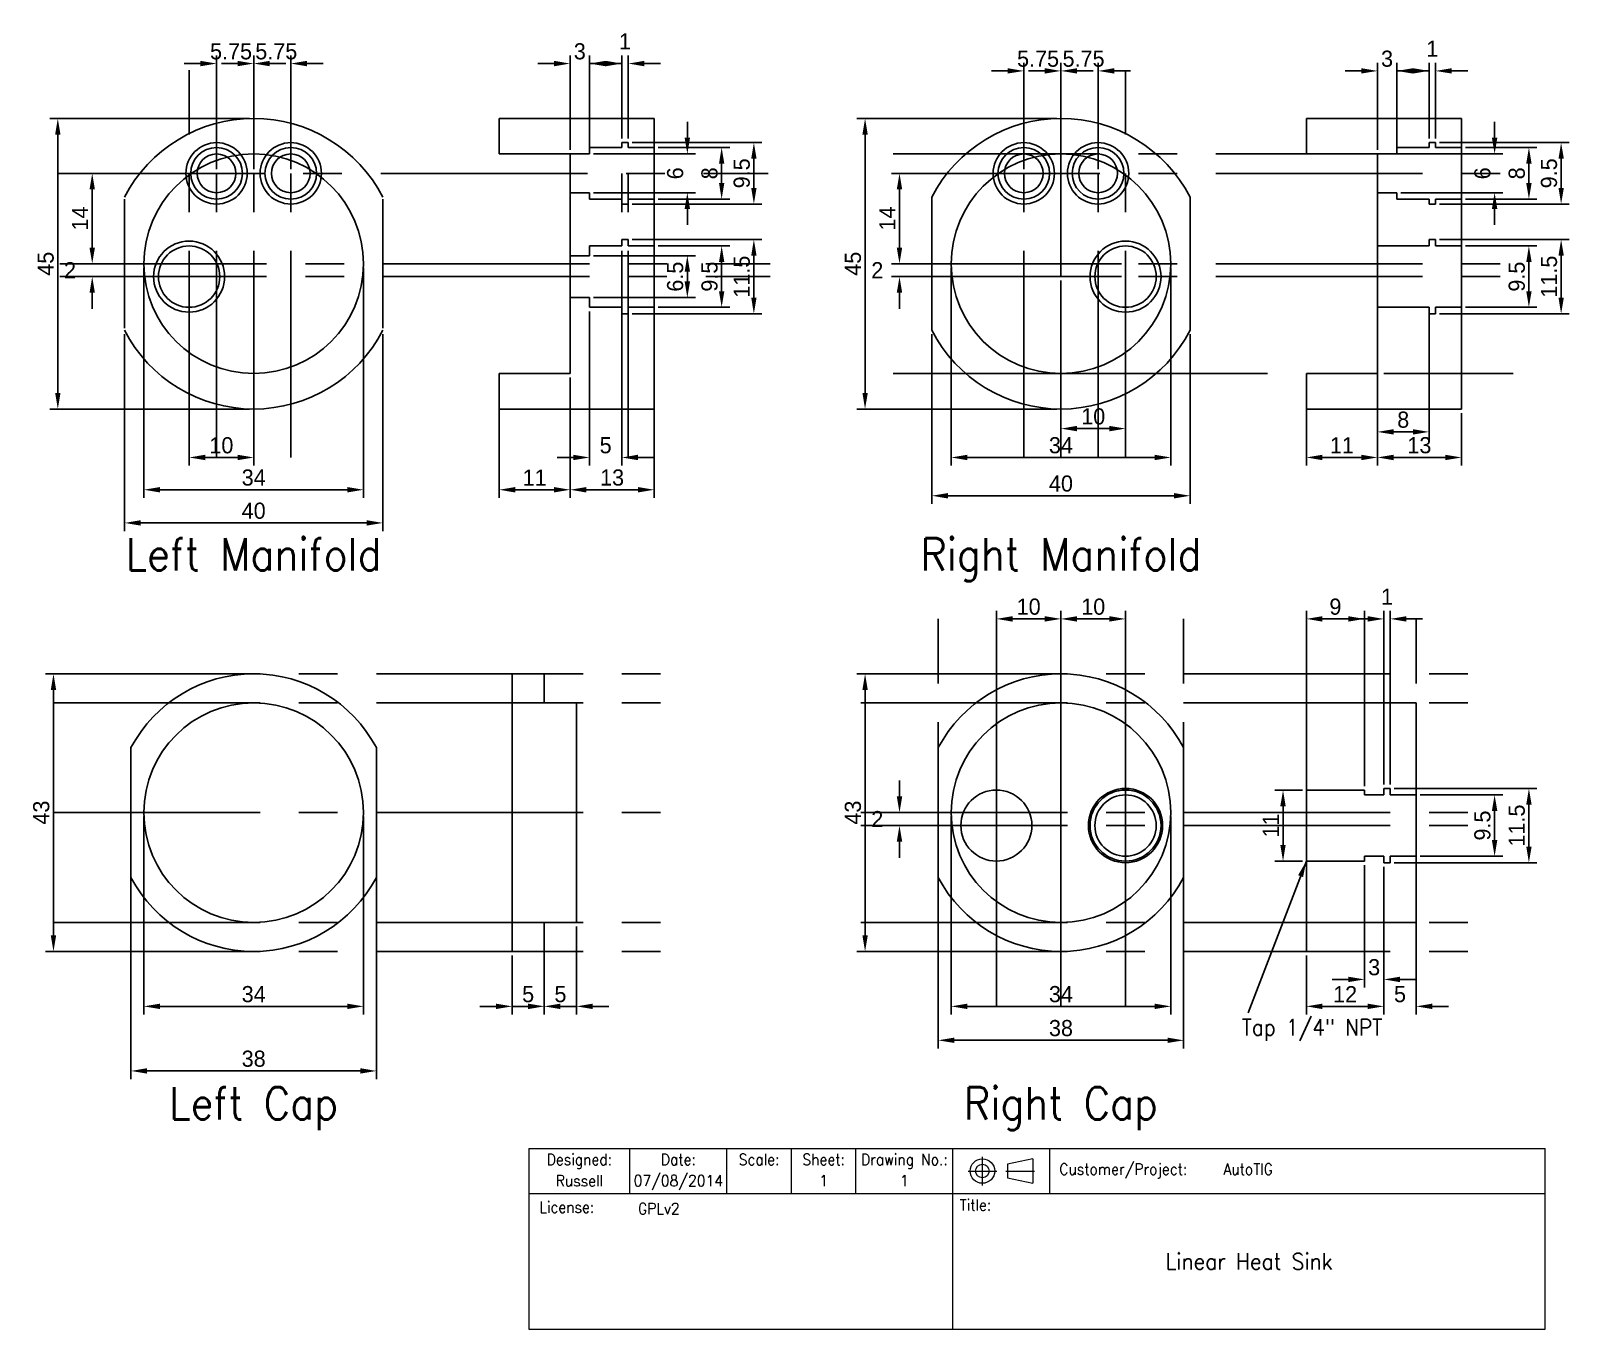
# Model space of a CAD drawing. Header units: millimetres. Extents: x 185 to 424, y -30 to 171.
import ezdxf
from ezdxf.enums import TextEntityAlignment as Align

# ---------------------------------------------------------------- set-up
doc = ezdxf.new("R2010")
doc.units = ezdxf.units.MM
doc.linetypes.add('CENTER', pattern=[50, 32, -6, 6, -6])
doc.linetypes.add('DASHDOT2', pattern=[12, 6, -2.95, 0.1, -2.95])
doc.layers.get('0').update_dxf_attribs({"color": 178, "lineweight": 25, "true_color": 0x000000})
for name, color, linetype, lineweight, true_color in [('0 ... Center', 16, 'CENTER', 25, 0x800000), ('0 ... Dimensions', 4, 'Continuous', 25, 0x00ffff), ('9.1 Drawing sheet', 178, 'Continuous', 9, 0x000000)]:
    doc.layers.add(name, color=color, linetype=linetype, lineweight=lineweight, true_color=true_color)
doc.styles.add('QCADDimTextStyle', font='txt')
doc.styles.add('textstyle0', font='Standard')
doc.styles.add('textstyle1', font='Standard')
doc.styles.add('textstyle10', font='Standard')
doc.styles.add('textstyle11', font='Standard')
doc.styles.add('textstyle12', font='Standard')
doc.styles.add('textstyle13', font='Standard')
doc.styles.add('textstyle14', font='Standard')
doc.styles.add('textstyle15', font='Standard')
doc.styles.add('textstyle16', font='Standard')
doc.styles.add('textstyle17', font='Standard')
doc.styles.add('textstyle18', font='Standard')
doc.styles.add('textstyle2', font='Standard')
doc.styles.add('textstyle20', font='Standard')
doc.styles.add('textstyle21', font='Standard')
doc.styles.add('textstyle22', font='Standard')
doc.styles.add('textstyle23', font='Standard')
doc.styles.add('textstyle24', font='Standard')
doc.styles.add('textstyle25', font='Standard')
doc.styles.add('textstyle26', font='Standard')
doc.styles.add('textstyle27', font='Standard')
doc.styles.add('textstyle28', font='Standard')
doc.styles.add('textstyle3', font='Standard')
doc.styles.add('textstyle4', font='Standard')
doc.styles.add('textstyle5', font='Standard')
doc.styles.add('textstyle6', font='Standard')
doc.styles.add('textstyle7', font='Standard')
doc.styles.add('textstyle8', font='Standard')
doc.styles.add('textstyle9', font='Standard')
doc.dimstyles.new('QCADDimStyle', dxfattribs={"dimtxt": 2.5, "dimasz": 2.5, "dimexe": 1.25, "dimexo": 0.625, "dimtad": 1, "dimtoh": 1, "dimdec": 4, "dimzin": 0, "dimdsep": 46, "dimtxsty": 'QCADDimTextStyle', "dimcen": 0.09, "dimadec": 0, "dimazin": 0, "dimtfac": 1, "dimtdec": 4, "dimtofl": 0, "dimtmove": 0, "dimatfit": 3, "dimfxl": 1, "dimtolj": 1, "dimtzin": 0, "dimarcsym": 0})

# ---------------------------------------------------------------- blocks, each defined once
blk = doc.blocks.new('Title block')
at = {"layer": '9.1 Drawing sheet'}
for p, q in [((-157.41, 28), (-157.41, 0)), ((-157.41, 28), (0, 28)), ((-141.74, 21), (-141.74, 28)), ((-126.74, 21), (-126.74, 28)), ((-116.74, 21), (-116.74, 28)), ((-106.74, 21), (-106.74, 28)), ((-91.74, 21), (-91.74, 28)), ((-76.74, 21), (-76.74, 28)), ((0, 0), (0, 28)), ((-157.41, 21), (0, 21)), ((-91.74, 0), (-91.74, 21)), ((-157.41, 0), (0, 0))]:
    blk.add_line(p, q, dxfattribs=at)
at = {"layer": '9.1 Drawing sheet', "color": 9, "linetype": 'DASHDOT2', "lineweight": 5, "true_color": 0xc0c0c0}
for p, q in [((-87.16, 22.28), (-87.16, 26.72)), ((-89.39, 24.5), (-84.94, 24.5)), ((-83.54, 24.5), (-79.09, 24.5))]:
    blk.add_line(p, q, dxfattribs=at)
at = {"layer": '9.1 Drawing sheet', "color": 9, "linetype": 'Continuous', "lineweight": 9, "true_color": 0xc0c0c0}
for p, q in [((-79.35, 26.4), (-83.28, 25.55)), ((-79.35, 26.4), (-79.35, 22.6)), ((-83.28, 25.55), (-83.28, 23.45)), ((-83.28, 23.45), (-79.35, 22.6))]:
    blk.add_line(p, q, dxfattribs=at)
for radius in [1.9, 1.05]:
    blk.add_circle((-87.16, 24.5), radius, dxfattribs=at)
at = {"layer": '9.1 Drawing sheet', "linetype": 'Continuous', "lineweight": 0, "width": 96.5681}
for s, insert, char_height, attachment_point, style in [('Designed:', (-149.57, 27.15), 1.738, 2, 'textstyle11'), ('Date:', (-134.24, 27.15), 1.738, 2, 'textstyle12'), ('Scale:', (-121.74, 27.15), 1.738, 2, 'textstyle13'), ('Sheet:', (-111.74, 27.15), 1.738, 2, 'textstyle0'), ('Drawing No.:', (-99.24, 27.15), 1.7382, 2, 'textstyle10'), ('Customer/Project:', (-75.25, 24.5), 1.7382, 4, 'textstyle8'), ('License:', (-151.5, 19.77), 1.738, 2, 'textstyle14'), ('Title:', (-88.23, 20.11), 1.738, 2, 'textstyle9')]:
    blk.add_mtext(s, dxfattribs=dict(at, insert=insert, char_height=char_height, attachment_point=attachment_point, style=style))
at = {"layer": '9.1 Drawing sheet', "linetype": 'Continuous', "lineweight": 0}
for tag, height, style, p in [('5. Designed', 1.74, 'textstyle7', (-149.57, 23)), ('4. Drawing Date', 1.74, 'textstyle6', (-134.24, 23)), ('6. Scale', 1.74, 'textstyle5', (-121.74, 23)), ('7. Sheet', 1.74, 'textstyle4', (-111.74, 23)), ('3. Drawing No.', 1.74, 'textstyle3', (-99.24, 23)), ('8. License', 1.74, 'textstyle15', (-137.26, 18.67)), ('2. Title', 2.54, 'textstyle1', (-45.87, 10.5))]:
    blk.add_attdef(tag, text='', height=height, dxfattribs=dict(at, style=style)).set_placement(p, align=Align.MIDDLE_CENTER)
at = {"layer": '9.1 Drawing sheet', "linetype": 'Continuous', "lineweight": 0, "style": 'textstyle2'}
blk.add_attdef('1. Customer/Project', text='', height=1.74, dxfattribs=at).set_placement((-49.84, 24.79), align=Align.MIDDLE_LEFT)
blk = doc.blocks.new('*D7')
at = {"layer": '0 ... Dimensions', "color": 0, "lineweight": -2}
for p, q in [((45, -17.62), (45, -31.25)), ((50, -17.62), (50, -31.25)), ((42.5, -30), (40, -30)), ((52.5, -30), (55, -30))]:
    blk.add_line(p, q, dxfattribs=at)
at = {"layer": '0 ... Dimensions', "color": 0}
for points in [[(42.5, -30.42), (42.5, -29.58), (45, -30)], [(52.5, -29.58), (52.5, -30.42), (50, -30)]]:
    blk.add_solid(points, dxfattribs=at)
at = {"layer": 'Defpoints', "color": 0}
for p in [(45, -17), (50, -17), (50, -30)]:
    blk.add_point(p, dxfattribs=at)
at = {"layer": '0 ... Dimensions', "color": 0, "insert": (47.5, -28.12), "char_height": 2.5, "attachment_point": 5, "style": 'QCADDimTextStyle'}
blk.add_mtext('\\A1;5', dxfattribs=at)
blk = doc.blocks.new('*D8')
at = {"layer": '0 ... Dimensions', "color": 0, "lineweight": -2}
for p, q in [((40, -22.12), (40, -31.25)), ((45, -22.12), (45, -31.25)), ((37.5, -30), (35, -30)), ((47.5, -30), (50, -30))]:
    blk.add_line(p, q, dxfattribs=at)
at = {"layer": '0 ... Dimensions', "color": 0}
for points in [[(37.5, -30.42), (37.5, -29.58), (40, -30)], [(47.5, -29.58), (47.5, -30.42), (45, -30)]]:
    blk.add_solid(points, dxfattribs=at)
at = {"layer": 'Defpoints', "color": 0}
for p in [(40, -21.5), (45, -21.5), (45, -30)]:
    blk.add_point(p, dxfattribs=at)
at = {"layer": '0 ... Dimensions', "color": 0, "insert": (42.5, -28.12), "char_height": 2.5, "attachment_point": 5, "style": 'QCADDimTextStyle'}
blk.add_mtext('\\A1;5', dxfattribs=at)
blk = doc.blocks.new('*D9')
at = {"layer": '0 ... Dimensions', "color": 0, "lineweight": -2}
for p, q in [((-19, -0.62), (-19, -41.25)), ((19, -0.62), (19, -41.25)), ((-16.5, -40), (16.5, -40))]:
    blk.add_line(p, q, dxfattribs=at)
at = {"layer": '0 ... Dimensions', "color": 0}
for points in [[(-16.5, -39.58), (-16.5, -40.42), (-19, -40)], [(16.5, -40.42), (16.5, -39.58), (19, -40)]]:
    blk.add_solid(points, dxfattribs=at)
at = {"layer": 'Defpoints', "color": 0}
for p in [(-19, 0), (19, 0), (19, -40)]:
    blk.add_point(p, dxfattribs=at)
at = {"layer": '0 ... Dimensions', "color": 0, "insert": (0, -38.12), "char_height": 2.5, "attachment_point": 5, "style": 'QCADDimTextStyle'}
blk.add_mtext('\\A1;38', dxfattribs=at)
blk = doc.blocks.new('*D26')
at = {"layer": '0 ... Dimensions', "color": 0, "lineweight": -2}
for p, q in [((-17, -0.62), (-17, -31.25)), ((17, -0.62), (17, -31.25)), ((-14.5, -30), (14.5, -30))]:
    blk.add_line(p, q, dxfattribs=at)
at = {"layer": '0 ... Dimensions', "color": 0}
for points in [[(-14.5, -29.58), (-14.5, -30.42), (-17, -30)], [(14.5, -30.42), (14.5, -29.58), (17, -30)]]:
    blk.add_solid(points, dxfattribs=at)
at = {"layer": 'Defpoints', "color": 0}
for p in [(-17, 0), (17, 0), (17, -30)]:
    blk.add_point(p, dxfattribs=at)
at = {"layer": '0 ... Dimensions', "color": 0, "insert": (0, -28.12), "char_height": 2.5, "attachment_point": 5, "style": 'QCADDimTextStyle'}
blk.add_mtext('\\A1;34', dxfattribs=at)
blk = doc.blocks.new('*D27')
at = {"layer": '0 ... Dimensions', "color": 0, "lineweight": -2}
for p, q in [((-0.62, 21.5), (-32.25, 21.5)), ((-31, 19), (-31, -19)), ((-0.62, -21.5), (-32.25, -21.5))]:
    blk.add_line(p, q, dxfattribs=at)
at = {"layer": '0 ... Dimensions', "color": 0}
for points in [[(-30.58, 19), (-31.42, 19), (-31, 21.5)], [(-31.42, -19), (-30.58, -19), (-31, -21.5)]]:
    blk.add_solid(points, dxfattribs=at)
at = {"layer": 'Defpoints', "color": 0}
for p in [(0, 21.5), (-31, -21.5), (0, -21.5)]:
    blk.add_point(p, dxfattribs=at)
at = {"layer": '0 ... Dimensions', "color": 0, "insert": (-32.88, 0), "char_height": 2.5, "attachment_point": 5, "rotation": 90, "style": 'QCADDimTextStyle'}
blk.add_mtext('\\A1;43', dxfattribs=at)
blk = doc.blocks.new('*D10')
at = {"layer": '0 ... Dimensions', "color": 0, "lineweight": -2}
for p, q in [((-20, -10.93), (-20, -41.39)), ((20, -10.93), (20, -41.39)), ((-17.5, -40.14), (17.5, -40.14))]:
    blk.add_line(p, q, dxfattribs=at)
at = {"layer": '0 ... Dimensions', "color": 0}
for points in [[(-17.5, -39.72), (-17.5, -40.55), (-20, -40.14)], [(17.5, -40.55), (17.5, -39.72), (20, -40.14)]]:
    blk.add_solid(points, dxfattribs=at)
at = {"layer": 'Defpoints', "color": 0}
for p in [(-20, -10.31), (20, -10.31), (20, -40.14)]:
    blk.add_point(p, dxfattribs=at)
at = {"layer": '0 ... Dimensions', "color": 0, "insert": (0, -38.26), "char_height": 2.5, "attachment_point": 5, "style": 'QCADDimTextStyle'}
blk.add_mtext('\\A1;40', dxfattribs=at)
blk = doc.blocks.new('*D11')
at = {"layer": '0 ... Dimensions', "color": 0, "lineweight": -2}
for p, q in [((-17, -0.62), (-17, -36.25)), ((17, -0.62), (17, -36.25)), ((14.5, -35), (-14.5, -35))]:
    blk.add_line(p, q, dxfattribs=at)
at = {"layer": '0 ... Dimensions', "color": 0}
for points in [[(-14.5, -34.58), (-14.5, -35.42), (-17, -35)], [(14.5, -35.42), (14.5, -34.58), (17, -35)]]:
    blk.add_solid(points, dxfattribs=at)
at = {"layer": 'Defpoints', "color": 0}
for p in [(-17, 0), (17, 0), (-17, -35)]:
    blk.add_point(p, dxfattribs=at)
at = {"layer": '0 ... Dimensions', "color": 0, "insert": (0, -33.12), "char_height": 2.5, "attachment_point": 5, "style": 'QCADDimTextStyle'}
blk.add_mtext('\\A1;34', dxfattribs=at)
blk = doc.blocks.new('*D12')
at = {"layer": '0 ... Dimensions', "color": 0, "lineweight": -2}
for p, q in [((-0.63, 22.5), (-31.58, 22.5)), ((-30.33, -20), (-30.33, 20)), ((-0.63, -22.5), (-31.58, -22.5))]:
    blk.add_line(p, q, dxfattribs=at)
at = {"layer": '0 ... Dimensions', "color": 0}
for points in [[(-29.91, 20), (-30.74, 20), (-30.33, 22.5)], [(-30.74, -20), (-29.91, -20), (-30.33, -22.5)]]:
    blk.add_solid(points, dxfattribs=at)
at = {"layer": 'Defpoints', "color": 0}
for p in [(-30.33, 22.5), (0, 22.5), (0, -22.5)]:
    blk.add_point(p, dxfattribs=at)
at = {"layer": '0 ... Dimensions', "color": 0, "insert": (-32.2, 0), "char_height": 2.5, "attachment_point": 5, "rotation": 90, "style": 'QCADDimTextStyle'}
blk.add_mtext('\\A1;45', dxfattribs=at)
blk = doc.blocks.new('*D13')
at = {"layer": '0 ... Dimensions', "color": 0, "lineweight": -2}
for p, q in [((38, -17.62), (38, -36.25)), ((49, -17.62), (49, -36.25)), ((40.5, -35), (46.5, -35))]:
    blk.add_line(p, q, dxfattribs=at)
at = {"layer": '0 ... Dimensions', "color": 0}
for points in [[(40.5, -34.58), (40.5, -35.42), (38, -35)], [(46.5, -35.42), (46.5, -34.58), (49, -35)]]:
    blk.add_solid(points, dxfattribs=at)
at = {"layer": 'Defpoints', "color": 0}
for p in [(38, -17), (49, -17), (49, -35)]:
    blk.add_point(p, dxfattribs=at)
at = {"layer": '0 ... Dimensions', "color": 0, "insert": (43.5, -33.12), "char_height": 2.5, "attachment_point": 5, "style": 'QCADDimTextStyle'}
blk.add_mtext('\\A1;11', dxfattribs=at)
blk = doc.blocks.new('*D14')
at = {"layer": '0 ... Dimensions', "color": 0, "lineweight": -2}
for p, q in [((49, -17.62), (49, -36.25)), ((62, -17.62), (62, -36.25)), ((51.5, -35), (59.5, -35))]:
    blk.add_line(p, q, dxfattribs=at)
at = {"layer": '0 ... Dimensions', "color": 0}
for points in [[(51.5, -34.58), (51.5, -35.42), (49, -35)], [(59.5, -35.42), (59.5, -34.58), (62, -35)]]:
    blk.add_solid(points, dxfattribs=at)
at = {"layer": 'Defpoints', "color": 0}
for p in [(49, -17), (62, -17), (62, -35)]:
    blk.add_point(p, dxfattribs=at)
at = {"layer": '0 ... Dimensions', "color": 0, "insert": (55.5, -33.12), "char_height": 2.5, "attachment_point": 5, "style": 'QCADDimTextStyle'}
blk.add_mtext('\\A1;13', dxfattribs=at)
blk = doc.blocks.new('*D15')
at = {"layer": '0 ... Dimensions', "color": 0, "lineweight": -2}
for p, q in [((67.15, 19.5), (67.15, 22)), ((52.62, 17), (68.4, 17)), ((52.62, 11), (68.4, 11)), ((67.15, 8.5), (67.15, 6))]:
    blk.add_line(p, q, dxfattribs=at)
at = {"layer": '0 ... Dimensions', "color": 0}
for points in [[(66.73, 19.5), (67.57, 19.5), (67.15, 17)], [(67.57, 8.5), (66.73, 8.5), (67.15, 11)]]:
    blk.add_solid(points, dxfattribs=at)
at = {"layer": 'Defpoints', "color": 0}
for p in [(52, 17), (52, 11), (67.15, 11)]:
    blk.add_point(p, dxfattribs=at)
at = {"layer": '0 ... Dimensions', "color": 0, "insert": (65.27, 14), "char_height": 2.5, "attachment_point": 5, "rotation": 90, "style": 'QCADDimTextStyle'}
blk.add_mtext('\\A1;6', dxfattribs=at)
blk = doc.blocks.new('*D16')
at = {"layer": '0 ... Dimensions', "color": 0, "lineweight": -2}
for p, q in [((52.62, 1.25), (68.4, 1.25)), ((67.15, -1.25), (67.15, -2.75)), ((52.62, -5.25), (68.4, -5.25))]:
    blk.add_line(p, q, dxfattribs=at)
at = {"layer": '0 ... Dimensions', "color": 0}
for points in [[(67.57, -1.25), (66.73, -1.25), (67.15, 1.25)], [(66.73, -2.75), (67.57, -2.75), (67.15, -5.25)]]:
    blk.add_solid(points, dxfattribs=at)
at = {"layer": 'Defpoints', "color": 0}
for p in [(52, 1.25), (52, -5.25), (67.15, -5.25)]:
    blk.add_point(p, dxfattribs=at)
at = {"layer": '0 ... Dimensions', "color": 0, "insert": (65.27, -2), "char_height": 2.5, "attachment_point": 5, "rotation": 90, "style": 'QCADDimTextStyle'}
blk.add_mtext('\\A1;6.5', dxfattribs=at)
blk = doc.blocks.new('*D17')
at = {"layer": '0 ... Dimensions', "color": 0, "lineweight": -2}
for p, q in [((62.62, 18), (73.71, 18)), ((72.46, 15.5), (72.46, 12.5)), ((62.62, 10), (73.71, 10))]:
    blk.add_line(p, q, dxfattribs=at)
at = {"layer": '0 ... Dimensions', "color": 0}
for points in [[(72.88, 15.5), (72.05, 15.5), (72.46, 18)], [(72.05, 12.5), (72.88, 12.5), (72.46, 10)]]:
    blk.add_solid(points, dxfattribs=at)
at = {"layer": 'Defpoints', "color": 0}
for p in [(62, 18), (62, 10), (72.46, 10)]:
    blk.add_point(p, dxfattribs=at)
at = {"layer": '0 ... Dimensions', "color": 0, "insert": (70.59, 14), "char_height": 2.5, "attachment_point": 5, "rotation": 90, "style": 'QCADDimTextStyle'}
blk.add_mtext('\\A1;8', dxfattribs=at)
blk = doc.blocks.new('*D18')
at = {"layer": '0 ... Dimensions', "color": 0, "lineweight": -2}
for p, q in [((62.62, 2.75), (73.71, 2.75)), ((72.46, 0.25), (72.46, -4.25)), ((62.62, -6.75), (73.71, -6.75))]:
    blk.add_line(p, q, dxfattribs=at)
at = {"layer": '0 ... Dimensions', "color": 0}
for points in [[(72.88, 0.25), (72.05, 0.25), (72.46, 2.75)], [(72.05, -4.25), (72.88, -4.25), (72.46, -6.75)]]:
    blk.add_solid(points, dxfattribs=at)
at = {"layer": 'Defpoints', "color": 0}
for p in [(62, 2.75), (62, -6.75), (72.46, -6.75)]:
    blk.add_point(p, dxfattribs=at)
at = {"layer": '0 ... Dimensions', "color": 0, "insert": (70.59, -2), "char_height": 2.5, "attachment_point": 5, "rotation": 90, "style": 'QCADDimTextStyle'}
blk.add_mtext('\\A1;9.5', dxfattribs=at)
blk = doc.blocks.new('*D19')
at = {"layer": '0 ... Dimensions', "color": 0, "lineweight": -2}
for p, q in [((58.62, 18.75), (78.7, 18.75)), ((77.45, 16.25), (77.45, 11.75)), ((58.62, 9.25), (78.7, 9.25))]:
    blk.add_line(p, q, dxfattribs=at)
at = {"layer": '0 ... Dimensions', "color": 0}
for points in [[(77.87, 16.25), (77.04, 16.25), (77.45, 18.75)], [(77.04, 11.75), (77.87, 11.75), (77.45, 9.25)]]:
    blk.add_solid(points, dxfattribs=at)
at = {"layer": 'Defpoints', "color": 0}
for p in [(58, 18.75), (58, 9.25), (77.45, 9.25)]:
    blk.add_point(p, dxfattribs=at)
at = {"layer": '0 ... Dimensions', "color": 0, "insert": (75.58, 14), "char_height": 2.5, "attachment_point": 5, "rotation": 90, "style": 'QCADDimTextStyle'}
blk.add_mtext('\\A1;9.5', dxfattribs=at)
blk = doc.blocks.new('*D20')
at = {"layer": '0 ... Dimensions', "color": 0, "lineweight": -2}
for p, q in [((58.62, 3.75), (78.7, 3.75)), ((77.45, 1.25), (77.45, -5.25)), ((58.62, -7.75), (78.7, -7.75))]:
    blk.add_line(p, q, dxfattribs=at)
at = {"layer": '0 ... Dimensions', "color": 0}
for points in [[(77.87, 1.25), (77.04, 1.25), (77.45, 3.75)], [(77.04, -5.25), (77.87, -5.25), (77.45, -7.75)]]:
    blk.add_solid(points, dxfattribs=at)
at = {"layer": 'Defpoints', "color": 0}
for p in [(58, 3.75), (58, -7.75), (77.45, -7.75)]:
    blk.add_point(p, dxfattribs=at)
at = {"layer": '0 ... Dimensions', "color": 0, "insert": (75.58, -2), "char_height": 2.5, "attachment_point": 5, "rotation": 90, "style": 'QCADDimTextStyle'}
blk.add_mtext('\\A1;11.5', dxfattribs=at)
blk = doc.blocks.new('*D21')
at = {"layer": '0 ... Dimensions', "color": 0, "lineweight": -2}
for p, q in [((-8.25, 31), (-10.75, 31)), ((-5.75, 14.62), (-5.75, 32.25)), ((0, 14.62), (0, 32.25)), ((2.5, 31), (5, 31))]:
    blk.add_line(p, q, dxfattribs=at)
at = {"layer": '0 ... Dimensions', "color": 0}
for points in [[(-8.25, 30.58), (-8.25, 31.42), (-5.75, 31)], [(2.5, 31.42), (2.5, 30.58), (0, 31)]]:
    blk.add_solid(points, dxfattribs=at)
at = {"layer": 'Defpoints', "color": 0}
for p in [(0, 31), (-5.75, 14), (0, 14)]:
    blk.add_point(p, dxfattribs=at)
at = {"layer": '0 ... Dimensions', "color": 0, "insert": (-3.5, 32.88), "char_height": 2.5, "attachment_point": 5, "style": 'QCADDimTextStyle'}
blk.add_mtext('\\A1;5.75', dxfattribs=at)
blk = doc.blocks.new('*D22')
at = {"layer": '0 ... Dimensions', "color": 0, "lineweight": -2}
for p, q in [((-2.5, 31), (-5, 31)), ((0, 14.62), (0, 32.25)), ((5.75, 14.62), (5.75, 32.25)), ((8.25, 31), (10.75, 31))]:
    blk.add_line(p, q, dxfattribs=at)
at = {"layer": '0 ... Dimensions', "color": 0}
for points in [[(-2.5, 30.58), (-2.5, 31.42), (0, 31)], [(8.25, 31.42), (8.25, 30.58), (5.75, 31)]]:
    blk.add_solid(points, dxfattribs=at)
at = {"layer": 'Defpoints', "color": 0}
for p in [(0, 31), (0, 14), (5.75, 14)]:
    blk.add_point(p, dxfattribs=at)
at = {"layer": '0 ... Dimensions', "color": 0, "insert": (3.5, 32.88), "char_height": 2.5, "attachment_point": 5, "style": 'QCADDimTextStyle'}
blk.add_mtext('\\A1;5.75', dxfattribs=at)
blk = doc.blocks.new('*D23')
at = {"layer": '0 ... Dimensions', "color": 0, "lineweight": -2}
for p, q in [((-6.38, 14), (-26.25, 14)), ((-25, 11.5), (-25, 2.5)), ((-6.38, 0), (-26.25, 0))]:
    blk.add_line(p, q, dxfattribs=at)
at = {"layer": '0 ... Dimensions', "color": 0}
for points in [[(-24.58, 11.5), (-25.42, 11.5), (-25, 14)], [(-25.42, 2.5), (-24.58, 2.5), (-25, 0)]]:
    blk.add_solid(points, dxfattribs=at)
at = {"layer": 'Defpoints', "color": 0}
for p in [(-5.75, 14), (-25, 0), (-5.75, 0)]:
    blk.add_point(p, dxfattribs=at)
at = {"layer": '0 ... Dimensions', "color": 0, "insert": (-26.88, 7), "char_height": 2.5, "attachment_point": 5, "rotation": 90, "style": 'QCADDimTextStyle'}
blk.add_mtext('\\A1;14', dxfattribs=at)
blk = doc.blocks.new('*D24')
at = {"layer": '0 ... Dimensions', "color": 0, "lineweight": -2}
for p, q in [((-25, 2.5), (-25, 5)), ((-10.62, 0), (-26.25, 0)), ((-10.62, -2), (-26.25, -2)), ((-25, -4.5), (-25, -7))]:
    blk.add_line(p, q, dxfattribs=at)
at = {"layer": '0 ... Dimensions', "color": 0}
for points in [[(-25.42, 2.5), (-24.58, 2.5), (-25, 0)], [(-24.58, -4.5), (-25.42, -4.5), (-25, -2)]]:
    blk.add_solid(points, dxfattribs=at)
at = {"layer": 'Defpoints', "color": 0}
for p in [(-25, 0), (-10, 0), (-10, -2)]:
    blk.add_point(p, dxfattribs=at)
at = {"layer": '0 ... Dimensions', "color": 0, "insert": (-28.44, -1), "char_height": 2.5, "attachment_point": 5, "style": 'QCADDimTextStyle'}
blk.add_mtext('\\A1;2', dxfattribs=at)
blk = doc.blocks.new('*D25')
at = {"layer": '0 ... Dimensions', "color": 0, "lineweight": -2}
for p, q in [((54.5, 31), (52, 31)), ((57, 19.38), (57, 32.25)), ((58, 19.38), (58, 32.25)), ((60.5, 31), (63, 31))]:
    blk.add_line(p, q, dxfattribs=at)
at = {"layer": '0 ... Dimensions', "color": 0}
for points in [[(54.5, 30.58), (54.5, 31.42), (57, 31)], [(60.5, 31.42), (60.5, 30.58), (58, 31)]]:
    blk.add_solid(points, dxfattribs=at)
at = {"layer": 'Defpoints', "color": 0}
for p in [(58, 31), (57, 18.75), (58, 18.75)]:
    blk.add_point(p, dxfattribs=at)
at = {"layer": '0 ... Dimensions', "color": 0, "insert": (57.5, 34.44), "char_height": 2.5, "attachment_point": 5, "style": 'QCADDimTextStyle'}
blk.add_mtext('\\A1;1', dxfattribs=at)
blk = doc.blocks.new('*D53')
at = {"layer": '0 ... Dimensions', "color": 0, "lineweight": -2}
for p, q in [((-10, -2.62), (-10, -31.25)), ((0, -2.62), (0, -31.25)), ((-2.5, -30), (-7.5, -30))]:
    blk.add_line(p, q, dxfattribs=at)
at = {"layer": '0 ... Dimensions', "color": 0}
for points in [[(-7.5, -29.58), (-7.5, -30.42), (-10, -30)], [(-2.5, -30.42), (-2.5, -29.58), (0, -30)]]:
    blk.add_solid(points, dxfattribs=at)
at = {"layer": 'Defpoints', "color": 0}
for p in [(-10, -2), (0, -2), (-10, -30)]:
    blk.add_point(p, dxfattribs=at)
at = {"layer": '0 ... Dimensions', "color": 0, "insert": (-5, -28.13), "char_height": 2.5, "attachment_point": 5, "style": 'QCADDimTextStyle'}
blk.add_mtext('\\A1;10', dxfattribs=at)
blk = doc.blocks.new('*D57')
at = {"layer": '0 ... Dimensions', "color": 0, "lineweight": -2}
for p, q in [((46.5, 31), (44, 31)), ((49, 17.62), (49, 32.25)), ((52, 17.62), (52, 32.25)), ((54.5, 31), (57, 31))]:
    blk.add_line(p, q, dxfattribs=at)
at = {"layer": '0 ... Dimensions', "color": 0}
for points in [[(46.5, 30.58), (46.5, 31.42), (49, 31)], [(54.5, 31.42), (54.5, 30.58), (52, 31)]]:
    blk.add_solid(points, dxfattribs=at)
at = {"layer": 'Defpoints', "color": 0}
for p in [(52, 31), (49, 17), (52, 17)]:
    blk.add_point(p, dxfattribs=at)
at = {"layer": '0 ... Dimensions', "color": 0, "insert": (50.5, 32.88), "char_height": 2.5, "attachment_point": 5, "style": 'QCADDimTextStyle'}
blk.add_mtext('\\A1;3', dxfattribs=at)
blk = doc.blocks.new('*D58')
at = {"layer": '0 ... Dimensions', "color": 0, "lineweight": -2}
for p, q in [((52, -7.38), (52, -31.25)), ((57, -7.38), (57, -31.25)), ((49.5, -30), (47, -30)), ((59.5, -30), (62, -30))]:
    blk.add_line(p, q, dxfattribs=at)
at = {"layer": '0 ... Dimensions', "color": 0}
for points in [[(49.5, -30.42), (49.5, -29.58), (52, -30)], [(59.5, -29.58), (59.5, -30.42), (57, -30)]]:
    blk.add_solid(points, dxfattribs=at)
at = {"layer": 'Defpoints', "color": 0}
for p in [(52, -6.75), (57, -6.75), (57, -30)]:
    blk.add_point(p, dxfattribs=at)
at = {"layer": '0 ... Dimensions', "color": 0, "insert": (54.5, -28.12), "char_height": 2.5, "attachment_point": 5, "style": 'QCADDimTextStyle'}
blk.add_mtext('\\A1;5', dxfattribs=at)
blk = doc.blocks.new('*D28')
at = {"layer": '0 ... Dimensions', "color": 0, "lineweight": -2}
for p, q in [((-0.62, 22.5), (-31.58, 22.5)), ((-30.33, 20), (-30.33, -20)), ((-0.62, -22.5), (-31.58, -22.5))]:
    blk.add_line(p, q, dxfattribs=at)
at = {"layer": '0 ... Dimensions', "color": 0}
for points in [[(-29.91, 20), (-30.74, 20), (-30.33, 22.5)], [(-30.74, -20), (-29.91, -20), (-30.33, -22.5)]]:
    blk.add_solid(points, dxfattribs=at)
at = {"layer": 'Defpoints', "color": 0}
for p in [(0, 22.5), (-30.33, -22.5), (0, -22.5)]:
    blk.add_point(p, dxfattribs=at)
at = {"layer": '0 ... Dimensions', "color": 0, "insert": (-32.2, 0), "char_height": 2.5, "attachment_point": 5, "rotation": 90, "style": 'QCADDimTextStyle'}
blk.add_mtext('\\A1;45', dxfattribs=at)
blk = doc.blocks.new('*D29')
at = {"layer": '0 ... Dimensions', "color": 0, "lineweight": -2}
for p, q in [((-6.38, 14), (-26.25, 14)), ((-25, 11.5), (-25, 2.5)), ((-6.38, 0), (-26.25, 0))]:
    blk.add_line(p, q, dxfattribs=at)
at = {"layer": '0 ... Dimensions', "color": 0}
for points in [[(-24.58, 11.5), (-25.42, 11.5), (-25, 14)], [(-25.42, 2.5), (-24.58, 2.5), (-25, 0)]]:
    blk.add_solid(points, dxfattribs=at)
at = {"layer": 'Defpoints', "color": 0}
for p in [(-5.75, 14), (-25, 0), (-5.75, 0)]:
    blk.add_point(p, dxfattribs=at)
at = {"layer": '0 ... Dimensions', "color": 0, "insert": (-26.88, 7), "char_height": 2.5, "attachment_point": 5, "rotation": 90, "style": 'QCADDimTextStyle'}
blk.add_mtext('\\A1;14', dxfattribs=at)
blk = doc.blocks.new('*D30')
at = {"layer": '0 ... Dimensions', "color": 0, "lineweight": -2}
for p, q in [((-25, 2.5), (-25, 5)), ((9.38, 0), (-26.25, 0)), ((9.38, -2), (-26.25, -2)), ((-25, -4.5), (-25, -7))]:
    blk.add_line(p, q, dxfattribs=at)
at = {"layer": '0 ... Dimensions', "color": 0}
for points in [[(-25.42, 2.5), (-24.58, 2.5), (-25, 0)], [(-24.58, -4.5), (-25.42, -4.5), (-25, -2)]]:
    blk.add_solid(points, dxfattribs=at)
at = {"layer": 'Defpoints', "color": 0}
for p in [(-25, 0), (10, 0), (10, -2)]:
    blk.add_point(p, dxfattribs=at)
at = {"layer": '0 ... Dimensions', "color": 0, "insert": (-28.44, -1), "char_height": 2.5, "attachment_point": 5, "style": 'QCADDimTextStyle'}
blk.add_mtext('\\A1;2', dxfattribs=at)
blk = doc.blocks.new('*D31')
at = {"layer": '0 ... Dimensions', "color": 0, "lineweight": -2}
for p, q in [((0, 14.62), (0, 31.11)), ((5.75, 14.62), (5.75, 31.11)), ((-2.5, 29.86), (-5, 29.86)), ((8.25, 29.86), (10.75, 29.86))]:
    blk.add_line(p, q, dxfattribs=at)
at = {"layer": '0 ... Dimensions', "color": 0}
for points in [[(-2.5, 29.45), (-2.5, 30.28), (0, 29.86)], [(8.25, 30.28), (8.25, 29.45), (5.75, 29.86)]]:
    blk.add_solid(points, dxfattribs=at)
at = {"layer": 'Defpoints', "color": 0}
for p in [(5.75, 29.86), (0, 14), (5.75, 14)]:
    blk.add_point(p, dxfattribs=at)
at = {"layer": '0 ... Dimensions', "color": 0, "insert": (3.5, 31.74), "char_height": 2.5, "attachment_point": 5, "style": 'QCADDimTextStyle'}
blk.add_mtext('\\A1;5.75', dxfattribs=at)
blk = doc.blocks.new('*D32')
at = {"layer": '0 ... Dimensions', "color": 0, "lineweight": -2}
for p, q in [((-5.75, 14.62), (-5.75, 31.11)), ((0, 14.62), (0, 31.11)), ((-8.25, 29.86), (-10.75, 29.86)), ((2.5, 29.86), (5, 29.86))]:
    blk.add_line(p, q, dxfattribs=at)
at = {"layer": '0 ... Dimensions', "color": 0}
for points in [[(-8.25, 29.45), (-8.25, 30.28), (-5.75, 29.86)], [(2.5, 30.28), (2.5, 29.45), (0, 29.86)]]:
    blk.add_solid(points, dxfattribs=at)
at = {"layer": 'Defpoints', "color": 0}
for p in [(0, 29.86), (-5.75, 14), (0, 14)]:
    blk.add_point(p, dxfattribs=at)
at = {"layer": '0 ... Dimensions', "color": 0, "insert": (-3.54, 31.74), "char_height": 2.5, "attachment_point": 5, "style": 'QCADDimTextStyle'}
blk.add_mtext('\\A1;5.75', dxfattribs=at)
blk = doc.blocks.new('*D33')
at = {"layer": '0 ... Dimensions', "color": 0, "lineweight": -2}
for p, q in [((57, 19.38), (57, 31.11)), ((58, 19.38), (58, 31.11)), ((54.5, 29.86), (52, 29.86)), ((60.5, 29.86), (63, 29.86))]:
    blk.add_line(p, q, dxfattribs=at)
at = {"layer": '0 ... Dimensions', "color": 0}
for points in [[(54.5, 29.45), (54.5, 30.28), (57, 29.86)], [(60.5, 30.28), (60.5, 29.45), (58, 29.86)]]:
    blk.add_solid(points, dxfattribs=at)
at = {"layer": 'Defpoints', "color": 0}
for p in [(58, 29.86), (57, 18.75), (58, 18.75)]:
    blk.add_point(p, dxfattribs=at)
at = {"layer": '0 ... Dimensions', "color": 0, "insert": (57.5, 33.3), "char_height": 2.5, "attachment_point": 5, "style": 'QCADDimTextStyle'}
blk.add_mtext('\\A1;1', dxfattribs=at)
blk = doc.blocks.new('*D34')
at = {"layer": '0 ... Dimensions', "color": 0, "lineweight": -2}
for p, q in [((38, -17.62), (38, -31.25)), ((49, -17.62), (49, -31.25)), ((40.5, -30), (46.5, -30))]:
    blk.add_line(p, q, dxfattribs=at)
at = {"layer": '0 ... Dimensions', "color": 0}
for points in [[(40.5, -29.58), (40.5, -30.42), (38, -30)], [(46.5, -30.42), (46.5, -29.58), (49, -30)]]:
    blk.add_solid(points, dxfattribs=at)
at = {"layer": 'Defpoints', "color": 0}
for p in [(38, -17), (49, -17), (49, -30)]:
    blk.add_point(p, dxfattribs=at)
at = {"layer": '0 ... Dimensions', "color": 0, "insert": (43.5, -28.12), "char_height": 2.5, "attachment_point": 5, "style": 'QCADDimTextStyle'}
blk.add_mtext('\\A1;11', dxfattribs=at)
blk = doc.blocks.new('*D35')
at = {"layer": '0 ... Dimensions', "color": 0, "lineweight": -2}
for p, q in [((49, -17.62), (49, -31.25)), ((62, -23.12), (62, -31.25)), ((51.5, -30), (59.5, -30))]:
    blk.add_line(p, q, dxfattribs=at)
at = {"layer": '0 ... Dimensions', "color": 0}
for points in [[(51.5, -29.58), (51.5, -30.42), (49, -30)], [(59.5, -30.42), (59.5, -29.58), (62, -30)]]:
    blk.add_solid(points, dxfattribs=at)
at = {"layer": 'Defpoints', "color": 0}
for p in [(49, -17), (62, -22.5), (62, -30)]:
    blk.add_point(p, dxfattribs=at)
at = {"layer": '0 ... Dimensions', "color": 0, "insert": (55.5, -28.12), "char_height": 2.5, "attachment_point": 5, "style": 'QCADDimTextStyle'}
blk.add_mtext('\\A1;13', dxfattribs=at)
blk = doc.blocks.new('*D36')
at = {"layer": '0 ... Dimensions', "color": 0, "lineweight": -2}
for p, q in [((67.15, 19.5), (67.15, 22)), ((52.62, 17), (68.4, 17)), ((52.62, 11), (68.4, 11)), ((67.15, 8.5), (67.15, 6))]:
    blk.add_line(p, q, dxfattribs=at)
at = {"layer": '0 ... Dimensions', "color": 0}
for points in [[(66.73, 19.5), (67.57, 19.5), (67.15, 17)], [(67.57, 8.5), (66.73, 8.5), (67.15, 11)]]:
    blk.add_solid(points, dxfattribs=at)
at = {"layer": 'Defpoints', "color": 0}
for p in [(52, 17), (52, 11), (67.15, 11)]:
    blk.add_point(p, dxfattribs=at)
at = {"layer": '0 ... Dimensions', "color": 0, "insert": (65.27, 14), "char_height": 2.5, "attachment_point": 5, "rotation": 90, "style": 'QCADDimTextStyle'}
blk.add_mtext('\\A1;6', dxfattribs=at)
blk = doc.blocks.new('*D37')
at = {"layer": '0 ... Dimensions', "color": 0, "lineweight": -2}
for p, q in [((62.62, 18), (73.71, 18)), ((72.46, 15.5), (72.46, 12.5)), ((62.62, 10), (73.71, 10))]:
    blk.add_line(p, q, dxfattribs=at)
at = {"layer": '0 ... Dimensions', "color": 0}
for points in [[(72.88, 15.5), (72.05, 15.5), (72.46, 18)], [(72.05, 12.5), (72.88, 12.5), (72.46, 10)]]:
    blk.add_solid(points, dxfattribs=at)
at = {"layer": 'Defpoints', "color": 0}
for p in [(62, 18), (62, 10), (72.46, 10)]:
    blk.add_point(p, dxfattribs=at)
at = {"layer": '0 ... Dimensions', "color": 0, "insert": (70.59, 14), "char_height": 2.5, "attachment_point": 5, "rotation": 90, "style": 'QCADDimTextStyle'}
blk.add_mtext('\\A1;8', dxfattribs=at)
blk = doc.blocks.new('*D38')
at = {"layer": '0 ... Dimensions', "color": 0, "lineweight": -2}
for p, q in [((58.62, 18.75), (78.7, 18.75)), ((77.45, 16.25), (77.45, 11.75)), ((58.62, 9.25), (78.7, 9.25))]:
    blk.add_line(p, q, dxfattribs=at)
at = {"layer": '0 ... Dimensions', "color": 0}
for points in [[(77.87, 16.25), (77.04, 16.25), (77.45, 18.75)], [(77.04, 11.75), (77.87, 11.75), (77.45, 9.25)]]:
    blk.add_solid(points, dxfattribs=at)
at = {"layer": 'Defpoints', "color": 0}
for p in [(58, 18.75), (58, 9.25), (77.45, 9.25)]:
    blk.add_point(p, dxfattribs=at)
at = {"layer": '0 ... Dimensions', "color": 0, "insert": (75.58, 14), "char_height": 2.5, "attachment_point": 5, "rotation": 90, "style": 'QCADDimTextStyle'}
blk.add_mtext('\\A1;9.5', dxfattribs=at)
blk = doc.blocks.new('*D39')
at = {"layer": '0 ... Dimensions', "color": 0, "lineweight": -2}
for p, q in [((62.62, 2.75), (73.71, 2.75)), ((72.46, 0.25), (72.46, -4.25)), ((62.62, -6.75), (73.71, -6.75))]:
    blk.add_line(p, q, dxfattribs=at)
at = {"layer": '0 ... Dimensions', "color": 0}
for points in [[(72.88, 0.25), (72.05, 0.25), (72.46, 2.75)], [(72.05, -4.25), (72.88, -4.25), (72.46, -6.75)]]:
    blk.add_solid(points, dxfattribs=at)
at = {"layer": 'Defpoints', "color": 0}
for p in [(62, 2.75), (62, -6.75), (72.46, -6.75)]:
    blk.add_point(p, dxfattribs=at)
at = {"layer": '0 ... Dimensions', "color": 0, "insert": (70.59, -2), "char_height": 2.5, "attachment_point": 5, "rotation": 90, "style": 'QCADDimTextStyle'}
blk.add_mtext('\\A1;9.5', dxfattribs=at)
blk = doc.blocks.new('*D40')
at = {"layer": '0 ... Dimensions', "color": 0, "lineweight": -2}
for p, q in [((58.62, 3.75), (78.7, 3.75)), ((77.45, 1.25), (77.45, -5.25)), ((58.62, -7.75), (78.7, -7.75))]:
    blk.add_line(p, q, dxfattribs=at)
at = {"layer": '0 ... Dimensions', "color": 0}
for points in [[(77.87, 1.25), (77.04, 1.25), (77.45, 3.75)], [(77.04, -5.25), (77.87, -5.25), (77.45, -7.75)]]:
    blk.add_solid(points, dxfattribs=at)
at = {"layer": 'Defpoints', "color": 0}
for p in [(58, 3.75), (58, -7.75), (77.45, -7.75)]:
    blk.add_point(p, dxfattribs=at)
at = {"layer": '0 ... Dimensions', "color": 0, "insert": (75.58, -2), "char_height": 2.5, "attachment_point": 5, "rotation": 90, "style": 'QCADDimTextStyle'}
blk.add_mtext('\\A1;11.5', dxfattribs=at)
blk = doc.blocks.new('*D41')
at = {"layer": '0 ... Dimensions', "color": 0, "lineweight": -2}
for p, q in [((-17, -0.62), (-17, -31.25)), ((17, -0.62), (17, -31.25)), ((-14.5, -30), (14.5, -30))]:
    blk.add_line(p, q, dxfattribs=at)
at = {"layer": '0 ... Dimensions', "color": 0}
for points in [[(-14.5, -29.58), (-14.5, -30.42), (-17, -30)], [(14.5, -30.42), (14.5, -29.58), (17, -30)]]:
    blk.add_solid(points, dxfattribs=at)
at = {"layer": 'Defpoints', "color": 0}
for p in [(-17, 0), (17, 0), (17, -30)]:
    blk.add_point(p, dxfattribs=at)
at = {"layer": '0 ... Dimensions', "color": 0, "insert": (0, -28.12), "char_height": 2.5, "attachment_point": 5, "style": 'QCADDimTextStyle'}
blk.add_mtext('\\A1;34', dxfattribs=at)
blk = doc.blocks.new('*D42')
at = {"layer": '0 ... Dimensions', "color": 0, "lineweight": -2}
for p, q in [((-20, -10.93), (-20, -37.18)), ((20, -10.93), (20, -37.18)), ((-17.5, -35.93), (17.5, -35.93))]:
    blk.add_line(p, q, dxfattribs=at)
at = {"layer": '0 ... Dimensions', "color": 0}
for points in [[(-17.5, -35.51), (-17.5, -36.35), (-20, -35.93)], [(17.5, -36.35), (17.5, -35.51), (20, -35.93)]]:
    blk.add_solid(points, dxfattribs=at)
at = {"layer": 'Defpoints', "color": 0}
for p in [(-20, -10.31), (20, -10.31), (20, -35.93)]:
    blk.add_point(p, dxfattribs=at)
at = {"layer": '0 ... Dimensions', "color": 0, "insert": (0, -34.05), "char_height": 2.5, "attachment_point": 5, "style": 'QCADDimTextStyle'}
blk.add_mtext('\\A1;40', dxfattribs=at)
blk = doc.blocks.new('*D54')
at = {"layer": '0 ... Dimensions', "color": 0, "lineweight": -2}
for p, q in [((0, -2.62), (0, -26.78)), ((10, -2.62), (10, -26.78)), ((7.5, -25.53), (2.5, -25.53))]:
    blk.add_line(p, q, dxfattribs=at)
at = {"layer": '0 ... Dimensions', "color": 0}
for points in [[(2.5, -25.11), (2.5, -25.95), (0, -25.53)], [(7.5, -25.95), (7.5, -25.11), (10, -25.53)]]:
    blk.add_solid(points, dxfattribs=at)
at = {"layer": 'Defpoints', "color": 0}
for p in [(0, -2), (10, -2), (0, -25.53)]:
    blk.add_point(p, dxfattribs=at)
at = {"layer": '0 ... Dimensions', "color": 0, "insert": (5, -23.66), "char_height": 2.5, "attachment_point": 5, "style": 'QCADDimTextStyle'}
blk.add_mtext('\\A1;10', dxfattribs=at)
blk = doc.blocks.new('*D59')
at = {"layer": '0 ... Dimensions', "color": 0, "lineweight": -2}
for p, q in [((49, 17.62), (49, 31.11)), ((52, 17.62), (52, 31.11)), ((46.5, 29.86), (44, 29.86)), ((54.5, 29.86), (57, 29.86))]:
    blk.add_line(p, q, dxfattribs=at)
at = {"layer": '0 ... Dimensions', "color": 0}
for points in [[(46.5, 29.45), (46.5, 30.28), (49, 29.86)], [(54.5, 30.28), (54.5, 29.45), (52, 29.86)]]:
    blk.add_solid(points, dxfattribs=at)
at = {"layer": 'Defpoints', "color": 0}
for p in [(52, 29.86), (49, 17), (52, 17)]:
    blk.add_point(p, dxfattribs=at)
at = {"layer": '0 ... Dimensions', "color": 0, "insert": (50.5, 31.74), "char_height": 2.5, "attachment_point": 5, "style": 'QCADDimTextStyle'}
blk.add_mtext('\\A1;3', dxfattribs=at)
blk = doc.blocks.new('*D60')
at = {"layer": '0 ... Dimensions', "color": 0, "lineweight": -2}
for p, q in [((49, -7.38), (49, -27.29)), ((57, -7.38), (57, -27.29)), ((51.5, -26.04), (54.5, -26.04))]:
    blk.add_line(p, q, dxfattribs=at)
at = {"layer": '0 ... Dimensions', "color": 0}
for points in [[(51.5, -25.62), (51.5, -26.45), (49, -26.04)], [(54.5, -26.45), (54.5, -25.62), (57, -26.04)]]:
    blk.add_solid(points, dxfattribs=at)
at = {"layer": 'Defpoints', "color": 0}
for p in [(49, -6.75), (57, -6.75), (57, -26.04)]:
    blk.add_point(p, dxfattribs=at)
at = {"layer": '0 ... Dimensions', "color": 0, "insert": (53, -24.16), "char_height": 2.5, "attachment_point": 5, "style": 'QCADDimTextStyle'}
blk.add_mtext('\\A1;8', dxfattribs=at)
blk = doc.blocks.new('*D43')
at = {"layer": '0 ... Dimensions', "color": 0, "lineweight": -2}
for p, q in [((-17, -0.62), (-17, -31.25)), ((17, -0.62), (17, -31.25)), ((-14.5, -30), (14.5, -30))]:
    blk.add_line(p, q, dxfattribs=at)
at = {"layer": '0 ... Dimensions', "color": 0}
for points in [[(-14.5, -29.58), (-14.5, -30.42), (-17, -30)], [(14.5, -30.42), (14.5, -29.58), (17, -30)]]:
    blk.add_solid(points, dxfattribs=at)
at = {"layer": 'Defpoints', "color": 0}
for p in [(-17, 0), (17, 0), (17, -30)]:
    blk.add_point(p, dxfattribs=at)
at = {"layer": '0 ... Dimensions', "color": 0, "insert": (0, -28.12), "char_height": 2.5, "attachment_point": 5, "style": 'QCADDimTextStyle'}
blk.add_mtext('\\A1;34', dxfattribs=at)
blk = doc.blocks.new('*D44')
at = {"layer": '0 ... Dimensions', "color": 0, "lineweight": -2}
for p, q in [((-19, -10.69), (-19, -36.51)), ((19, -10.69), (19, -36.51)), ((-16.5, -35.26), (16.5, -35.26))]:
    blk.add_line(p, q, dxfattribs=at)
at = {"layer": '0 ... Dimensions', "color": 0}
for points in [[(-16.5, -34.84), (-16.5, -35.67), (-19, -35.26)], [(16.5, -35.67), (16.5, -34.84), (19, -35.26)]]:
    blk.add_solid(points, dxfattribs=at)
at = {"layer": 'Defpoints', "color": 0}
for p in [(-19, -10.06), (19, -10.06), (19, -35.26)]:
    blk.add_point(p, dxfattribs=at)
at = {"layer": '0 ... Dimensions', "color": 0, "insert": (0, -33.38), "char_height": 2.5, "attachment_point": 5, "style": 'QCADDimTextStyle'}
blk.add_mtext('\\A1;38', dxfattribs=at)
blk = doc.blocks.new('*D45')
at = {"layer": '0 ... Dimensions', "color": 0, "lineweight": -2}
for p, q in [((-0.62, 21.5), (-31.58, 21.5)), ((-30.33, 19), (-30.33, -19)), ((-0.62, -21.5), (-31.58, -21.5))]:
    blk.add_line(p, q, dxfattribs=at)
at = {"layer": '0 ... Dimensions', "color": 0}
for points in [[(-29.91, 19), (-30.74, 19), (-30.33, 21.5)], [(-30.74, -19), (-29.91, -19), (-30.33, -21.5)]]:
    blk.add_solid(points, dxfattribs=at)
at = {"layer": 'Defpoints', "color": 0}
for p in [(0, 21.5), (-30.33, -21.5), (0, -21.5)]:
    blk.add_point(p, dxfattribs=at)
at = {"layer": '0 ... Dimensions', "color": 0, "insert": (-32.2, 0), "char_height": 2.5, "attachment_point": 5, "rotation": 90, "style": 'QCADDimTextStyle'}
blk.add_mtext('\\A1;43', dxfattribs=at)
blk = doc.blocks.new('*D46')
at = {"layer": '0 ... Dimensions', "color": 0, "lineweight": -2}
for p, q in [((-25, 2.5), (-25, 5)), ((-10.63, 0), (-26.25, 0)), ((-10.63, -2), (-26.25, -2)), ((-25, -4.5), (-25, -7))]:
    blk.add_line(p, q, dxfattribs=at)
at = {"layer": '0 ... Dimensions', "color": 0}
for points in [[(-25.42, 2.5), (-24.58, 2.5), (-25, 0)], [(-24.58, -4.5), (-25.42, -4.5), (-25, -2)]]:
    blk.add_solid(points, dxfattribs=at)
at = {"layer": 'Defpoints', "color": 0}
for p in [(-10, 0), (-25, -2), (-10, -2)]:
    blk.add_point(p, dxfattribs=at)
at = {"layer": '0 ... Dimensions', "color": 0, "insert": (-28.44, -1), "char_height": 2.5, "attachment_point": 5, "style": 'QCADDimTextStyle'}
blk.add_mtext('\\A1;2', dxfattribs=at)
blk = doc.blocks.new('*D47')
at = {"layer": '0 ... Dimensions', "color": 0, "lineweight": -2}
for p, q in [((-10, -1.38), (-10, 31.25)), ((0, -1.38), (0, 31.25)), ((-7.5, 30), (-2.5, 30))]:
    blk.add_line(p, q, dxfattribs=at)
at = {"layer": '0 ... Dimensions', "color": 0}
for points in [[(-7.5, 30.42), (-7.5, 29.58), (-10, 30)], [(-2.5, 29.58), (-2.5, 30.42), (0, 30)]]:
    blk.add_solid(points, dxfattribs=at)
at = {"layer": 'Defpoints', "color": 0}
for p in [(0, 30), (-10, -2), (0, -2)]:
    blk.add_point(p, dxfattribs=at)
at = {"layer": '0 ... Dimensions', "color": 0, "insert": (-5, 31.88), "char_height": 2.5, "attachment_point": 5, "style": 'QCADDimTextStyle'}
blk.add_mtext('\\A1;10', dxfattribs=at)
blk = doc.blocks.new('*D48')
at = {"layer": '0 ... Dimensions', "color": 0, "lineweight": -2}
for p, q in [((0, -1.38), (0, 31.25)), ((10, -1.38), (10, 31.25)), ((2.5, 30), (7.5, 30))]:
    blk.add_line(p, q, dxfattribs=at)
at = {"layer": '0 ... Dimensions', "color": 0}
for points in [[(2.5, 30.42), (2.5, 29.58), (0, 30)], [(7.5, 29.58), (7.5, 30.42), (10, 30)]]:
    blk.add_solid(points, dxfattribs=at)
at = {"layer": 'Defpoints', "color": 0}
for p in [(10, 30), (0, -2), (10, -2)]:
    blk.add_point(p, dxfattribs=at)
at = {"layer": '0 ... Dimensions', "color": 0, "insert": (5, 31.88), "char_height": 2.5, "attachment_point": 5, "style": 'QCADDimTextStyle'}
blk.add_mtext('\\A1;10', dxfattribs=at)
blk = doc.blocks.new('*D49')
at = {"layer": '0 ... Dimensions', "color": 0, "lineweight": -2}
for p, q in [((50, 4.38), (50, 31.25)), ((51, 4.38), (51, 31.25)), ((47.5, 30), (45, 30)), ((53.5, 30), (56, 30))]:
    blk.add_line(p, q, dxfattribs=at)
at = {"layer": '0 ... Dimensions', "color": 0}
for points in [[(47.5, 29.58), (47.5, 30.42), (50, 30)], [(53.5, 30.42), (53.5, 29.58), (51, 30)]]:
    blk.add_solid(points, dxfattribs=at)
at = {"layer": 'Defpoints', "color": 0}
for p in [(51, 30), (50, 3.75), (51, 3.75)]:
    blk.add_point(p, dxfattribs=at)
at = {"layer": '0 ... Dimensions', "color": 0, "insert": (50.5, 33.44), "char_height": 2.5, "attachment_point": 5, "style": 'QCADDimTextStyle'}
blk.add_mtext('\\A1;1', dxfattribs=at)
blk = doc.blocks.new('*D50')
at = {"layer": '0 ... Dimensions', "color": 0, "lineweight": -2}
for p, q in [((55.62, 2.75), (68.4, 2.75)), ((67.15, 0.25), (67.15, -4.25)), ((55.62, -6.75), (68.4, -6.75))]:
    blk.add_line(p, q, dxfattribs=at)
at = {"layer": '0 ... Dimensions', "color": 0}
for points in [[(67.57, 0.25), (66.73, 0.25), (67.15, 2.75)], [(66.73, -4.25), (67.57, -4.25), (67.15, -6.75)]]:
    blk.add_solid(points, dxfattribs=at)
at = {"layer": 'Defpoints', "color": 0}
for p in [(55, 2.75), (55, -6.75), (67.15, -6.75)]:
    blk.add_point(p, dxfattribs=at)
at = {"layer": '0 ... Dimensions', "color": 0, "insert": (65.27, -2), "char_height": 2.5, "attachment_point": 5, "rotation": 90, "style": 'QCADDimTextStyle'}
blk.add_mtext('\\A1;9.5', dxfattribs=at)
blk = doc.blocks.new('*D51')
at = {"layer": '0 ... Dimensions', "color": 0, "lineweight": -2}
for p, q in [((51.62, 3.75), (73.71, 3.75)), ((72.46, 1.25), (72.46, -5.25)), ((51.62, -7.75), (73.71, -7.75))]:
    blk.add_line(p, q, dxfattribs=at)
at = {"layer": '0 ... Dimensions', "color": 0}
for points in [[(72.88, 1.25), (72.05, 1.25), (72.46, 3.75)], [(72.05, -5.25), (72.88, -5.25), (72.46, -7.75)]]:
    blk.add_solid(points, dxfattribs=at)
at = {"layer": 'Defpoints', "color": 0}
for p in [(51, 3.75), (51, -7.75), (72.46, -7.75)]:
    blk.add_point(p, dxfattribs=at)
at = {"layer": '0 ... Dimensions', "color": 0, "insert": (70.59, -2), "char_height": 2.5, "attachment_point": 5, "rotation": 90, "style": 'QCADDimTextStyle'}
blk.add_mtext('\\A1;11.5', dxfattribs=at)
blk = doc.blocks.new('*D52')
at = {"layer": '0 ... Dimensions', "color": 0, "lineweight": -2}
for p, q in [((37.38, 3.5), (33.14, 3.5)), ((34.39, 1), (34.39, -5)), ((37.38, -7.5), (33.14, -7.5))]:
    blk.add_line(p, q, dxfattribs=at)
at = {"layer": '0 ... Dimensions', "color": 0}
for points in [[(34.8, 1), (33.97, 1), (34.39, 3.5)], [(33.97, -5), (34.8, -5), (34.39, -7.5)]]:
    blk.add_solid(points, dxfattribs=at)
at = {"layer": 'Defpoints', "color": 0}
for p in [(38, 3.5), (34.39, -7.5), (38, -7.5)]:
    blk.add_point(p, dxfattribs=at)
at = {"layer": '0 ... Dimensions', "color": 0, "insert": (32.51, -2), "char_height": 2.5, "attachment_point": 5, "rotation": 90, "style": 'QCADDimTextStyle'}
blk.add_mtext('\\A1;11', dxfattribs=at)
blk = doc.blocks.new('*D55')
at = {"layer": '0 ... Dimensions', "color": 0, "lineweight": -2}
for p, q in [((38, -22.12), (38, -31.25)), ((50, -22.12), (50, -31.25)), ((40.5, -30), (47.5, -30))]:
    blk.add_line(p, q, dxfattribs=at)
at = {"layer": '0 ... Dimensions', "color": 0}
for points in [[(40.5, -29.58), (40.5, -30.42), (38, -30)], [(47.5, -30.42), (47.5, -29.58), (50, -30)]]:
    blk.add_solid(points, dxfattribs=at)
at = {"layer": 'Defpoints', "color": 0}
for p in [(38, -21.5), (50, -21.5), (50, -30)]:
    blk.add_point(p, dxfattribs=at)
at = {"layer": '0 ... Dimensions', "color": 0, "insert": (44, -28.12), "char_height": 2.5, "attachment_point": 5, "style": 'QCADDimTextStyle'}
blk.add_mtext('\\A1;12', dxfattribs=at)
blk = doc.blocks.new('*D56')
at = {"layer": '0 ... Dimensions', "color": 0, "lineweight": -2}
for p, q in [((55, -17.62), (55, -31.25)), ((50, -22.12), (50, -31.25)), ((47.5, -30), (45, -30)), ((57.5, -30), (60, -30))]:
    blk.add_line(p, q, dxfattribs=at)
at = {"layer": '0 ... Dimensions', "color": 0}
for points in [[(47.5, -30.42), (47.5, -29.58), (50, -30)], [(57.5, -29.58), (57.5, -30.42), (55, -30)]]:
    blk.add_solid(points, dxfattribs=at)
at = {"layer": 'Defpoints', "color": 0}
for p in [(55, -17), (50, -21.5), (55, -30)]:
    blk.add_point(p, dxfattribs=at)
at = {"layer": '0 ... Dimensions', "color": 0, "insert": (52.5, -28.12), "char_height": 2.5, "attachment_point": 5, "style": 'QCADDimTextStyle'}
blk.add_mtext('\\A1;5', dxfattribs=at)
blk = doc.blocks.new('*D61')
at = {"layer": '0 ... Dimensions', "color": 0, "lineweight": -2}
for p, q in [((38, 4.12), (38, 31.25)), ((47, 4.12), (47, 31.25)), ((40.5, 30), (44.5, 30))]:
    blk.add_line(p, q, dxfattribs=at)
at = {"layer": '0 ... Dimensions', "color": 0}
for points in [[(40.5, 30.42), (40.5, 29.58), (38, 30)], [(44.5, 29.58), (44.5, 30.42), (47, 30)]]:
    blk.add_solid(points, dxfattribs=at)
at = {"layer": 'Defpoints', "color": 0}
for p in [(47, 30), (38, 3.5), (47, 3.5)]:
    blk.add_point(p, dxfattribs=at)
at = {"layer": '0 ... Dimensions', "color": 0, "insert": (42.5, 31.88), "char_height": 2.5, "attachment_point": 5, "style": 'QCADDimTextStyle'}
blk.add_mtext('\\A1;9', dxfattribs=at)
blk = doc.blocks.new('*D62')
at = {"layer": '0 ... Dimensions', "color": 0, "lineweight": -2}
for p, q in [((47, -8.12), (47, -27.08)), ((50, -8.38), (50, -27.08)), ((44.5, -25.83), (42, -25.83)), ((52.5, -25.83), (55, -25.83))]:
    blk.add_line(p, q, dxfattribs=at)
at = {"layer": '0 ... Dimensions', "color": 0}
for points in [[(44.5, -26.25), (44.5, -25.41), (47, -25.83)], [(52.5, -25.41), (52.5, -26.25), (50, -25.83)]]:
    blk.add_solid(points, dxfattribs=at)
at = {"layer": 'Defpoints', "color": 0}
for p in [(47, -7.5), (50, -7.75), (47, -25.83)]:
    blk.add_point(p, dxfattribs=at)
at = {"layer": '0 ... Dimensions', "color": 0, "insert": (48.5, -23.95), "char_height": 2.5, "attachment_point": 5, "style": 'QCADDimTextStyle'}
blk.add_mtext('\\A1;3', dxfattribs=at)
blk = doc.blocks.new('Cap (left)')
for p, q in [((40, 21.5), (45, 21.5)), ((40, 21.5), (40, -21.5)), ((45, 21.5), (45, 17)), ((45, 17), (50, 17)), ((50, 17), (50, -17)), ((-19, -10.06231), (-19, 10.06231)), ((19, -10.06231), (19, 10.06231)), ((45, -21.5), (45, -17)), ((45, -17), (50, -17)), ((40, -21.5), (45, -21.5))]:
    blk.add_line(p, q)
blk.add_circle((0, 0), 17)
for start, end in [(27.9054728, 152.0945272), (207.9054728, 332.0945272)]:
    blk.add_arc((0, 0), 21.5, start, end)
at = {"layer": '0 ... Center'}
for p, q in [((-31, 21.5), (69, 21.5)), ((-31, 17), (69, 17)), ((-31, 0), (69, 0)), ((-31, -17), (69, -17)), ((-31, -21.5), (69, -21.5))]:
    blk.add_line(p, q, dxfattribs=at)
at = {"layer": '0 ... Dimensions', "style": 'textstyle25'}
blk.add_text('Left Cap', height=5, dxfattribs=at).set_placement((0, -45), align=Align.MIDDLE_CENTER)
at = {"layer": '0 ... Dimensions'}
dim = blk.add_linear_dim(base=(-31, -21.5), p1=(0, 21.5), p2=(0, -21.5), angle=90, dimstyle='QCADDimStyle', override={"dimtxt": 2.5, "dimasz": 2.5, "dimexe": 1.25, "dimexo": 0.625, "dimgap": 0.625, "dimzin": 8, "dimclrd": 0, "dimclre": 0, "dimclrt": 0, "dimazin": 3, "dimtmove": 2}, dxfattribs=at)
dim.commit()
dim.dimension.update_dxf_attribs({"geometry": '*D27', "text_midpoint": (-32.875, 0)})
for base, p1, p2, picture, middle in [((19, -40), (-19, 0), (19, 0), '*D9', (0, -38.125)), ((17, -30), (-17, 0), (17, 0), '*D26', (0, -28.125)), ((50, -30), (45, -17), (50, -17), '*D7', (47.5, -28.125)), ((45, -30), (40, -21.5), (45, -21.5), '*D8', (42.5, -28.125))]:
    dim = blk.add_linear_dim(base=base, p1=p1, p2=p2, dimstyle='QCADDimStyle', override={"dimtxt": 2.5, "dimasz": 2.5, "dimexe": 1.25, "dimexo": 0.625, "dimgap": 0.625, "dimzin": 8, "dimclrd": 0, "dimclre": 0, "dimclrt": 0, "dimazin": 3, "dimtmove": 2}, dxfattribs=at)
    dim.commit()
    dim.dimension.update_dxf_attribs({"geometry": picture, "text_midpoint": middle})
blk = doc.blocks.new('Manifold (left)')
for p, q in [((62, 22.5), (38, 22.5)), ((38, 17), (38, 22.5)), ((62, -22.5), (62, 22.5)), ((38, 17), (49, 17)), ((49, 17), (52, 17)), ((49, 17), (49, 11)), ((49, -17), (49, 17)), ((52, 18), (57, 18)), ((52, 17), (52, 18)), ((58, 18.75), (57, 18.75)), ((57, 18.75), (57, 18)), ((58, 18), (58, 18.75)), ((58, 18), (62, 18)), ((-20, 10), (-20, -10)), ((20, 10), (20, -10)), ((49, 11), (52, 11)), ((52, 10), (52, 11)), ((52, 10), (57, 10)), ((57, 10), (57, 9.25)), ((58, 10), (62, 10)), ((58, 10), (58, 9.25)), ((58, 9.25), (57, 9.25)), ((52, 2.75), (57, 2.75)), ((52, 1.25), (52, 2.75)), ((57, 3.75), (58, 3.75)), ((57, 2.75), (57, 3.75)), ((58, 3.75), (58, 2.75)), ((58, 2.75), (62, 2.75)), ((52, 1.25), (49, 1.25)), ((52, -5.25), (49, -5.25)), ((52, -5.25), (52, -6.75)), ((52, -6.75), (57, -6.75)), ((57, -6.75), (57, -7.75)), ((58, -7.75), (58, -6.75)), ((58, -6.75), (62, -6.75)), ((57, -7.75), (58, -7.75)), ((38, -22.5), (38, -17)), ((38, -17), (49, -17)), ((38, -22.5), (62, -22.5))]:
    blk.add_line(p, q)
for centre, radius in [((0, 0), 17), ((-5.75, 14), 4.75), ((-5.75, 14), 4), ((-5.75, 14), 3), ((5.75, 14), 4.75), ((5.75, 14), 4), ((5.75, 14), 3), ((-10, -2), 5.5), ((-10, -2), 4.75)]:
    blk.add_circle(centre, radius)
for start, end in [(27.2660445, 152.7339555), (207.2660445, 332.7339555)]:
    blk.add_arc((0, 0), 22.5, start, end)
at = {"layer": '0 ... Center'}
for p, q in [((-10, -30), (-10, 30)), ((-5.75, -30), (-5.75, 30)), ((0, -30), (0, 30)), ((5.75, -30), (5.75, 30)), ((57, -30), (57, 30)), ((58, -30), (58, 30)), ((-30.32624, 14), (79.67376, 14)), ((-30, 0), (80, 0)), ((-30, -2), (80, -2))]:
    blk.add_line(p, q, dxfattribs=at)
at = {"layer": '0 ... Dimensions', "style": 'textstyle24'}
blk.add_text('Left Manifold', height=5, dxfattribs=at).set_placement((0, -45), align=Align.MIDDLE_CENTER)
at = {"layer": '0 ... Dimensions'}
for base, p1, p2, picture, middle in [((58, 31), (57, 18.75), (58, 18.75), '*D25', (57.5, 34.4375)), ((52, 31), (49, 17), (52, 17), '*D57', (50.5, 32.875)), ((-17, -35), (17, 0), (-17, 0), '*D11', (0, -33.125)), ((-10, -30), (0, -2), (-10, -2), '*D53', (-5, -28.125)), ((57, -30), (52, -6.75), (57, -6.75), '*D58', (54.5, -28.125)), ((20, -40.1376), (-20, -10.30776), (20, -10.30776), '*D10', (0, -38.2626)), ((49, -35), (38, -17), (49, -17), '*D13', (43.5, -33.125)), ((62, -35), (49, -17), (62, -17), '*D14', (55.5, -33.125))]:
    dim = blk.add_linear_dim(base=base, p1=p1, p2=p2, dimstyle='QCADDimStyle', override={"dimtxt": 2.5, "dimasz": 2.5, "dimexe": 1.25, "dimexo": 0.625, "dimgap": 0.625, "dimzin": 8, "dimclrd": 0, "dimclre": 0, "dimclrt": 0, "dimazin": 3, "dimtmove": 2}, dxfattribs=at)
    dim.commit()
    dim.dimension.update_dxf_attribs({"geometry": picture, "text_midpoint": middle})
for p1, picture, middle in [((-5.75, 14), '*D21', (-3.5, 32.875)), ((5.75, 14), '*D22', (3.5, 32.875))]:
    dim = blk.add_linear_dim(base=(0, 31), p1=p1, p2=(0, 14), dimstyle='QCADDimStyle', override={"dimtxt": 2.5, "dimasz": 2.5, "dimexe": 1.25, "dimexo": 0.625, "dimgap": 0.625, "dimzin": 8, "dimclrd": 0, "dimclre": 0, "dimclrt": 0, "dimazin": 3, "dimtmove": 2}, dxfattribs=at)
    dim.commit()
    dim.dimension.update_dxf_attribs({"geometry": picture, "text_midpoint": middle, "dimtype": 160})
for base, p1, p2, picture, middle in [((-30.32624, 22.5), (0, -22.5), (0, 22.5), '*D12', (-32.20124, 0)), ((67.14912, 11), (52, 17), (52, 11), '*D15', (65.27412, 14)), ((77.45472, 9.25), (58, 18.75), (58, 9.25), '*D19', (75.57972, 14)), ((72.46464, 10), (62, 18), (62, 10), '*D17', (70.58964, 14)), ((-25, 0), (-5.75, 14), (-5.75, 0), '*D23', (-26.875, 7)), ((-25, 0), (-10, -2), (-10, 0), '*D24', (-28.4375, -1)), ((77.45472, -7.75), (58, 3.75), (58, -7.75), '*D20', (75.57972, -2)), ((72.46464, -6.75), (62, 2.75), (62, -6.75), '*D18', (70.58964, -2)), ((67.14912, -5.25), (52, 1.25), (52, -5.25), '*D16', (65.27412, -2))]:
    dim = blk.add_linear_dim(base=base, p1=p1, p2=p2, angle=90, dimstyle='QCADDimStyle', override={"dimtxt": 2.5, "dimasz": 2.5, "dimexe": 1.25, "dimexo": 0.625, "dimgap": 0.625, "dimzin": 8, "dimclrd": 0, "dimclre": 0, "dimclrt": 0, "dimazin": 3, "dimtmove": 2}, dxfattribs=at)
    dim.commit()
    dim.dimension.update_dxf_attribs({"geometry": picture, "text_midpoint": middle})
blk = doc.blocks.new('Manifold (right)')
for p, q in [((62, 22.5), (38, 22.5)), ((38, 22.5), (38, 17)), ((62, -22.5), (62, 22.5)), ((38, 17), (49, 17)), ((49, 17), (52, 17)), ((49, 17), (49, 11)), ((49, 17), (49, -17)), ((52, 18), (57, 18)), ((52, 17), (52, 18)), ((58, 18.75), (57, 18.75)), ((57, 18.75), (57, 18)), ((58, 18), (58, 18.75)), ((58, 18), (62, 18)), ((-20, 10.30776), (-20, -10.30776)), ((20, 10.30776), (20, -10.30776)), ((49, 11), (52, 11)), ((52, 10), (52, 11)), ((52, 10), (57, 10)), ((57, 10), (57, 9.25)), ((58, 10), (62, 10)), ((58, 10), (58, 9.25)), ((58, 9.25), (57, 9.25)), ((57, 2.75), (49, 2.75)), ((57, 3.75), (58, 3.75)), ((57, 2.75), (57, 3.75)), ((58, 3.75), (58, 2.75)), ((58, 2.75), (62, 2.75)), ((57, -6.75), (49, -6.75)), ((57, -6.75), (57, -7.75)), ((58, -7.75), (58, -6.75)), ((58, -6.75), (62, -6.75)), ((57, -7.75), (58, -7.75)), ((38, -22.5), (38, -17)), ((38, -17), (49, -17)), ((38, -22.5), (62, -22.5))]:
    blk.add_line(p, q)
for centre, radius in [((0, 0), 17), ((-5.75, 14), 4.75), ((-5.75, 14), 4), ((-5.75, 14), 3), ((5.75, 14), 4.75), ((5.75, 14), 4), ((5.75, 14), 3), ((10, -2), 5.5), ((10, -2), 4.75)]:
    blk.add_circle(centre, radius)
for start, end in [(27.2660445, 152.7339555), (207.2660445, 332.7339555)]:
    blk.add_arc((0, 0), 22.5, start, end)
at = {"layer": '0 ... Center'}
for p, q in [((-5.75, -30), (-5.75, 30)), ((0, 30), (0, -30)), ((5.75, -30), (5.75, 30)), ((10, -30), (10, 30)), ((-26, 17), (70, 17)), ((-26, 17), (0, 17)), ((-26, 14), (70, 14)), ((-26, 0), (70, 0)), ((-26, -2), (70, -2)), ((-26, -17), (0, -17)), ((0, -17), (70, -17))]:
    blk.add_line(p, q, dxfattribs=at)
at = {"layer": '0 ... Dimensions', "style": 'textstyle26'}
blk.add_text('Right Manifold', height=5, dxfattribs=at).set_placement((0, -45), align=Align.MIDDLE_CENTER)
at = {"layer": '0 ... Dimensions'}
for base, p1, p2, picture, middle in [((0, 29.8624), (-5.75, 14), (0, 14), '*D32', (-3.54167, 31.7374)), ((5.75, 29.8624), (0, 14), (5.75, 14), '*D31', (3.5, 31.7374))]:
    dim = blk.add_linear_dim(base=base, p1=p1, p2=p2, dimstyle='QCADDimStyle', override={"dimtxt": 2.5, "dimasz": 2.5, "dimexe": 1.25, "dimexo": 0.625, "dimgap": 0.625, "dimzin": 8, "dimclrd": 0, "dimclre": 0, "dimclrt": 0, "dimazin": 3, "dimtmove": 2}, dxfattribs=at)
    dim.commit()
    dim.dimension.update_dxf_attribs({"geometry": picture, "text_midpoint": middle, "dimtype": 160})
for base, p1, p2, picture, middle in [((52, 29.8624), (49, 17), (52, 17), '*D59', (50.5, 31.7374)), ((58, 29.8624), (57, 18.75), (58, 18.75), '*D33', (57.5, 33.2999)), ((17, -30), (-17, 0), (17, 0), '*D41', (0, -28.125)), ((0, -25.53082), (10, -2), (0, -2), '*D54', (5, -23.65582)), ((57, -26.0352), (49, -6.75), (57, -6.75), '*D60', (53, -24.1602)), ((20, -35.92858), (-20, -10.30776), (20, -10.30776), '*D42', (0, -34.05358)), ((49, -30), (38, -17), (49, -17), '*D34', (43.5, -28.125)), ((62, -30), (49, -17), (62, -22.5), '*D35', (55.5, -28.125))]:
    dim = blk.add_linear_dim(base=base, p1=p1, p2=p2, dimstyle='QCADDimStyle', override={"dimtxt": 2.5, "dimasz": 2.5, "dimexe": 1.25, "dimexo": 0.625, "dimgap": 0.625, "dimzin": 8, "dimclrd": 0, "dimclre": 0, "dimclrt": 0, "dimazin": 3, "dimtmove": 2}, dxfattribs=at)
    dim.commit()
    dim.dimension.update_dxf_attribs({"geometry": picture, "text_midpoint": middle})
for base, p1, p2, picture, middle in [((-30.32624, -22.5), (0, 22.5), (0, -22.5), '*D28', (-32.20124, 0)), ((67.14912, 11), (52, 17), (52, 11), '*D36', (65.27412, 14)), ((77.45472, 9.25), (58, 18.75), (58, 9.25), '*D38', (75.57972, 14)), ((72.46464, 10), (62, 18), (62, 10), '*D37', (70.58964, 14)), ((-25, 0), (-5.75, 14), (-5.75, 0), '*D29', (-26.875, 7)), ((-25, 0), (10, -2), (10, 0), '*D30', (-28.4375, -1)), ((77.45472, -7.75), (58, 3.75), (58, -7.75), '*D40', (75.57972, -2)), ((72.46464, -6.75), (62, 2.75), (62, -6.75), '*D39', (70.58964, -2))]:
    dim = blk.add_linear_dim(base=base, p1=p1, p2=p2, angle=90, dimstyle='QCADDimStyle', override={"dimtxt": 2.5, "dimasz": 2.5, "dimexe": 1.25, "dimexo": 0.625, "dimgap": 0.625, "dimzin": 8, "dimclrd": 0, "dimclre": 0, "dimclrt": 0, "dimazin": 3, "dimtmove": 2}, dxfattribs=at)
    dim.commit()
    dim.dimension.update_dxf_attribs({"geometry": picture, "text_midpoint": middle})
blk = doc.blocks.new('Cap (right)')
for p, q in [((50, 21.5), (38, 21.5)), ((38, 21.5), (38, -21.5)), ((50, 17), (50, 21.5)), ((50, 17), (55, 17)), ((55, -17), (55, 17)), ((-19, 10.06231), (-19, -10.06231)), ((19, 10.06231), (19, -10.06231)), ((47, 3.5), (38, 3.5)), ((47, 3.5), (47, 2.75)), ((47, 2.75), (50, 2.75)), ((50, 3.75), (51, 3.75)), ((50, 2.75), (50, 3.75)), ((51, 2.75), (51, 3.75)), ((51, 2.75), (55, 2.75)), ((47, -6.75), (50, -6.75)), ((47, -6.75), (47, -7.5)), ((50, -7.75), (50, -6.75)), ((51, -6.75), (55, -6.75)), ((51, -7.75), (51, -6.75)), ((47, -7.5), (38, -7.5)), ((50, -7.75), (51, -7.75)), ((50, -17), (55, -17)), ((50, -17), (50, -21.5)), ((50, -21.5), (38, -21.5))]:
    blk.add_line(p, q)
for centre, radius in [((0, 0), 17), ((-10, -2), 5.5), ((10, -2), 5.75), ((10, -2), 5.5), ((10, -2), 4.75)]:
    blk.add_circle(centre, radius)
for start, end in [(27.9054728, 152.0945272), (207.9054728, 332.0945272)]:
    blk.add_arc((0, 0), 21.5, start, end)
at = {"layer": '0 ... Center'}
for p, q in [((-19, -30), (-19, 30)), ((-10, -30), (-10, 30)), ((0, -30), (0, 30)), ((10, -30), (10, 30)), ((19, -30), (19, 30)), ((55, -30), (55, 30)), ((-31, 21.5), (69, 21.5)), ((-31, 17), (69, 17)), ((-31, 0), (69, 0)), ((-31, -2), (69, -2)), ((-31, -17), (69, -17)), ((-31, -21.5), (69, -21.5))]:
    blk.add_line(p, q, dxfattribs=at)
at = {"layer": '0 ... Dimensions', "style": 'textstyle28'}
blk.add_text('Tap 1/4" NPT', height=2.5, dxfattribs=at).set_placement((28, -32), align=Align.TOP_LEFT)
at = {"layer": '0 ... Dimensions', "style": 'textstyle27'}
blk.add_text('Right Cap', height=5, dxfattribs=at).set_placement((0, -45), align=Align.MIDDLE_CENTER)
at = {"layer": '0 ... Dimensions'}
for base, p1, p2, picture, middle in [((0, 30), (-10, -2), (0, -2), '*D47', (-5, 31.875)), ((10, 30), (0, -2), (10, -2), '*D48', (5, 31.875)), ((47, 30), (38, 3.5), (47, 3.5), '*D61', (42.5, 31.875)), ((51, 30), (50, 3.75), (51, 3.75), '*D49', (50.5, 33.4375)), ((17, -30), (-17, 0), (17, 0), '*D43', (0, -28.125)), ((47, -25.82946), (50, -7.75), (47, -7.5), '*D62', (48.5, -23.95446)), ((19, -35.25618), (-19, -10.06231), (19, -10.06231), '*D44', (0, -33.38118)), ((55, -30), (50, -21.5), (55, -17), '*D56', (52.5, -28.125)), ((50, -30), (38, -21.5), (50, -21.5), '*D55', (44, -28.125))]:
    dim = blk.add_linear_dim(base=base, p1=p1, p2=p2, dimstyle='QCADDimStyle', override={"dimtxt": 2.5, "dimasz": 2.5, "dimexe": 1.25, "dimexo": 0.625, "dimgap": 0.625, "dimzin": 8, "dimclrd": 0, "dimclre": 0, "dimclrt": 0, "dimazin": 3, "dimtmove": 2}, dxfattribs=at)
    dim.commit()
    dim.dimension.update_dxf_attribs({"geometry": picture, "text_midpoint": middle})
for base, p1, p2, picture, middle in [((-30.32624, -21.5), (0, 21.5), (0, -21.5), '*D45', (-32.20124, 0)), ((-25, -2), (-10, 0), (-10, -2), '*D46', (-28.4375, -1)), ((34.38801, -7.5), (38, 3.5), (38, -7.5), '*D52', (32.51301, -2)), ((72.46464, -7.75), (51, 3.75), (51, -7.75), '*D51', (70.58964, -2)), ((67.14912, -6.75), (55, 2.75), (55, -6.75), '*D50', (65.27412, -2))]:
    dim = blk.add_linear_dim(base=base, p1=p1, p2=p2, angle=90, dimstyle='QCADDimStyle', override={"dimtxt": 2.5, "dimasz": 2.5, "dimexe": 1.25, "dimexo": 0.625, "dimgap": 0.625, "dimzin": 8, "dimclrd": 0, "dimclre": 0, "dimclrt": 0, "dimazin": 3, "dimtmove": 2}, dxfattribs=at)
    dim.commit()
    dim.dimension.update_dxf_attribs({"geometry": picture, "text_midpoint": middle})
blk.add_leader([(38, -7.5), (29, -31)], dimstyle='QCADDimStyle', dxfattribs=at)

msp = doc.modelspace()

# ---------------------------------------------------------------- block references
for name, p in [('Manifold (left)', (220, 135)), ('Manifold (right)', (345, 135)), ('Cap (right)', (345, 50)), ('Cap (left)', (220, 50))]:
    msp.add_blockref(name, p)
at = {"layer": '9.1 Drawing sheet'}
ref = msp.add_blockref('Title block', (420, -30), dxfattribs=at)
ref.add_attrib('8. License', 'GPLv2', dxfattribs={"lineweight": 0, "height": 1.738, "style": 'textstyle16'}).set_placement((282.74, -11.33), align=Align.MIDDLE_CENTER)
ref.add_attrib('3. Drawing No.', '1', dxfattribs={"linetype": 'Continuous', "lineweight": 0, "height": 1.74, "style": 'textstyle17'}).set_placement((320.76, -7), align=Align.MIDDLE_CENTER)
ref.add_attrib('7. Sheet', '1', dxfattribs={"linetype": 'Continuous', "lineweight": 0, "height": 1.74, "style": 'textstyle18'}).set_placement((308.26, -7), align=Align.MIDDLE_CENTER)
ref.add_attrib('4. Drawing Date', '07/08/2014', dxfattribs={"height": 1.738, "style": 'textstyle20'}).set_placement((285.76, -7), align=Align.MIDDLE_CENTER)
ref.add_attrib('5. Designed', 'Russell', dxfattribs={"linetype": 'Continuous', "lineweight": 0, "height": 1.738, "style": 'textstyle21'}).set_placement((270.43, -7), align=Align.MIDDLE_CENTER)
ref.add_attrib('2. Title', 'Linear Heat Sink', dxfattribs={"height": 2.54, "style": 'textstyle22'}).set_placement((374.13, -19.5), align=Align.MIDDLE_CENTER)
ref.add_attrib('1. Customer/Project', 'AutoTIG', dxfattribs={"linetype": 'Continuous', "lineweight": 0, "height": 1.738, "style": 'textstyle23'}).set_placement((370.16, -5.21), align=Align.MIDDLE_LEFT)

doc.saveas('drawing.dxf')
